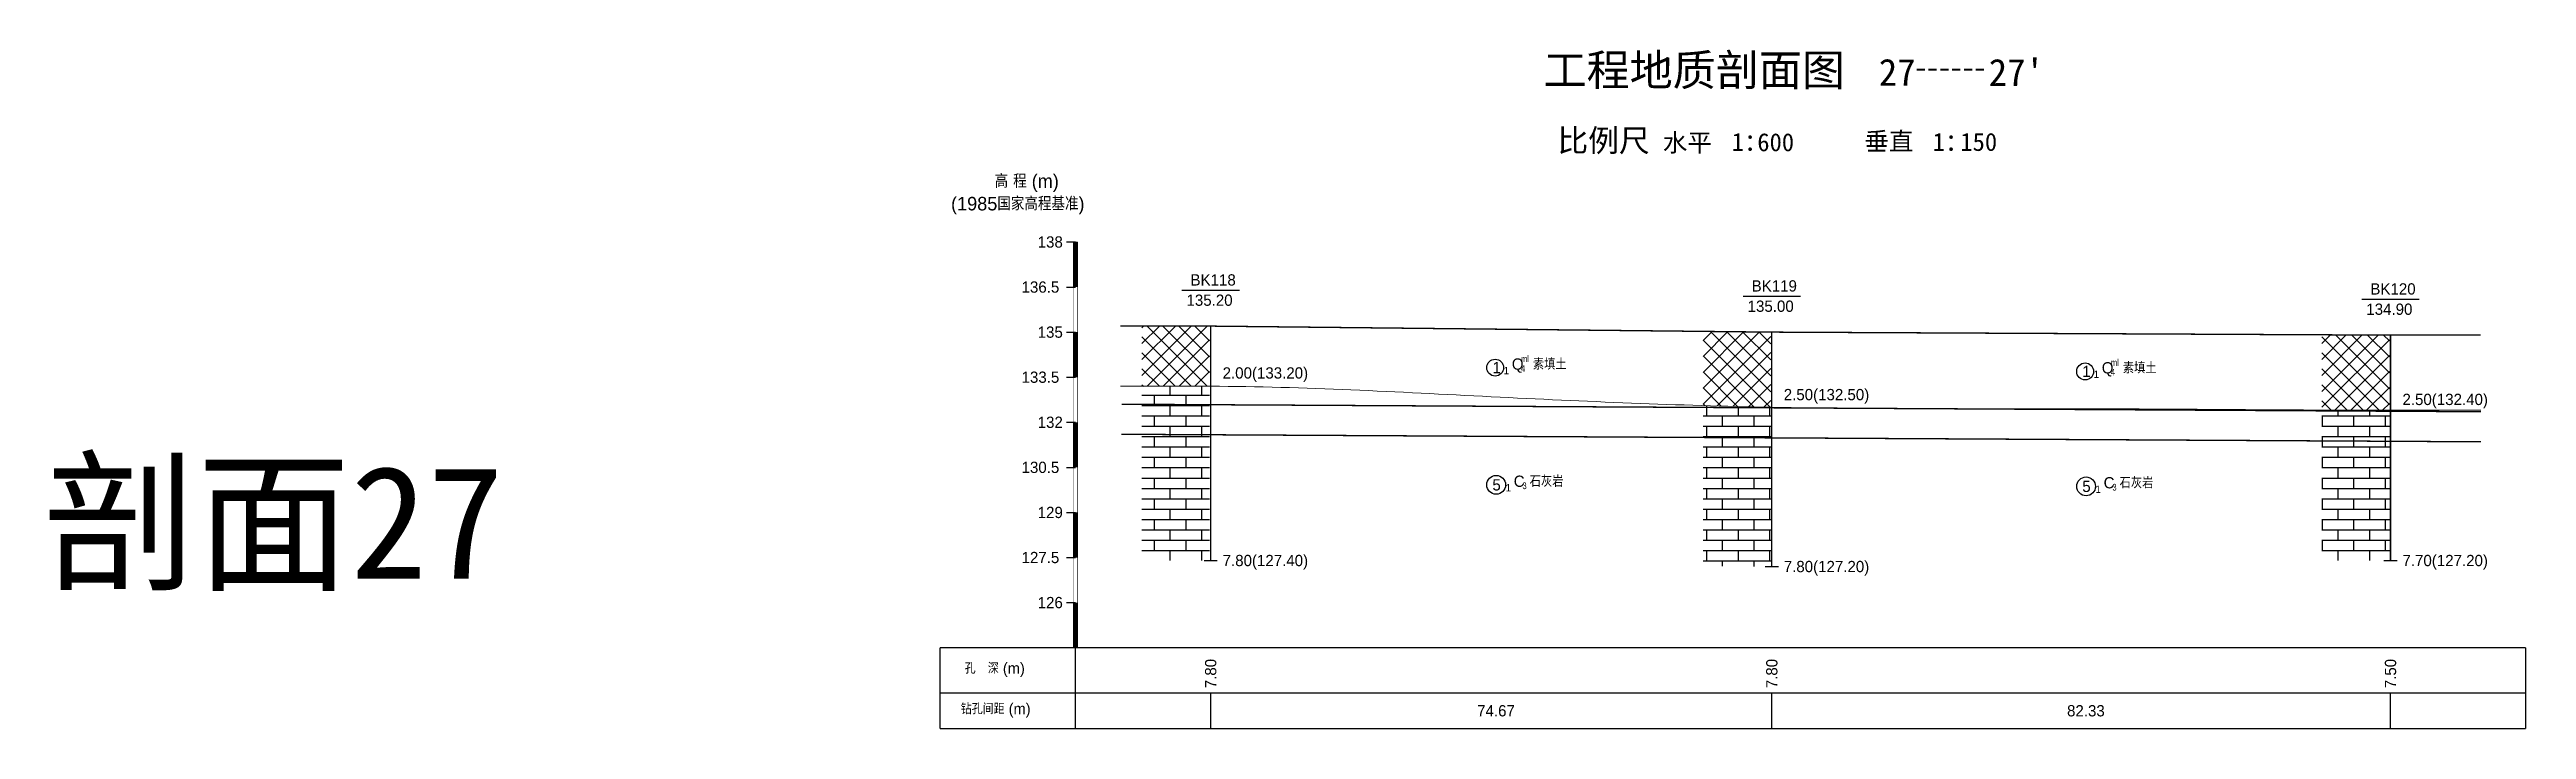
# Model space of a CAD drawing. Header units: inches. Extents: x -205 to 12199, y -11610 to -150.
# Drawn here: x 106 to 656, y -9616 to -9465 of the extents above; entities that cross this region are included whole.
import ezdxf
from ezdxf.enums import TextEntityAlignment as Align

# ---------------------------------------------------------------- set-up
doc = ezdxf.new("R2010")
doc.units = ezdxf.units.IN
doc.header["$MEASUREMENT"] = 0
for name, color, linetype in [('GiCAD_PouMian', 7, 'Continuous'), ('地质-地层符号', 3, 'Continuous'), ('地质-地层线', 7, 'Continuous'), ('地质-地面线', 7, 'Continuous'), ('地质-填充花纹', 4, 'Continuous'), ('地质-文字', 7, 'Continuous'), ('地质-标注栏', 7, 'Continuous'), ('地质-钻孔', 7, 'Continuous'), ('管底', 7, 'Continuous')]:
    doc.layers.add(name, color=color, linetype=linetype)
doc.styles.add('LZ_FONTS_FS', font='', dxfattribs={"width": 0.7})
doc.styles.add('LZ_PMT_LINE', font='', dxfattribs={"height": 2})
doc.styles.add('地层编号', font='Comfont.shx', dxfattribs={"width": 0.7, "height": 2.5, "bigfont": 'Hztxt12a.shx'})
doc.styles.add('宋体', font='')
doc.styles.add('层底标注', font='Comfont.shx', dxfattribs={"width": 0.7, "height": 2.5, "bigfont": 'Hztxt12a.shx'})
doc.styles.add('岩土名称', font='Comfont.shx', dxfattribs={"width": 0.7, "height": 2.5, "bigfont": 'Hztxt12a.shx'})
doc.styles.add('时代', font='Comfont.shx', dxfattribs={"width": 0.7, "height": 2.5, "bigfont": 'Hztxt12a.shx'})
doc.styles.add('标注栏数据', font='Comfont.shx', dxfattribs={"width": 0.7, "height": 2.5, "bigfont": 'Hztxt12a.shx'})
doc.styles.add('标题', font='', dxfattribs={"width": 0.7, "height": 8})
doc.styles.add('钻孔标注', font='Comfont.shx', dxfattribs={"width": 0.7, "height": 2.5, "bigfont": 'Hztxt12a.shx'})
doc.styles.add('高程系统', font='Comfont.shx', dxfattribs={"width": 0.7, "height": 3, "bigfont": 'Hztxt12a.shx'})
doc.styles.get('LZ_FONTS_FS').set_extended_font_data('FangSong_GB2312')
doc.styles.get('LZ_PMT_LINE').set_extended_font_data('SimSun')
doc.styles.get('宋体').set_extended_font_data('宋体')
doc.styles.get('标题').set_extended_font_data('FangSong_GB2312')
doc.linetypes.add('bzhjcx', pattern='A,0.001,[2,XX1.shx,S=1,R=0,X=1,Y=0],-2', length=2.001)
doc.linetypes.add('swx', pattern='A,7,-1.5,["●",LZ_PMT_LINE,S=0.05,R=0,X=0,Y=0],-1.5', length=10)
pattern_1 = [(0, (-10243.2218, -12789.2344), (0, 2.3), []), (90, (-10243.2218, -12789.2344), (-3.5, 2.3), [2.3, -2.3])]
pattern_2 = [(45, (-10243.2218, -12789.2344), (-1.76776695, 1.76776695), []), (135, (-10243.2218, -12789.2344), (-1.76776695, -1.76776695), [])]

msp = doc.modelspace()

# ---------------------------------------------------------------- texts
at = {"style": 'LZ_FONTS_FS'}
msp.add_text('27', height=6, dxfattribs=at).set_placement((520.08376, -9473.0209, -12.5), align=Align.RIGHT)
for s, height, p in [("27'", 6, (536.29891, -9473.03585, -12.5)), ('比例尺', 5, (440.64934, -9487.65175, -12.5)), ('水平', 4, (463.99512, -9487.61242, -12.5)), ('1：', 4, (479.28549, -9487.47346, -12.5)), ('600', 4, (484.96475, -9487.53558, -12.5)), ('垂直', 4, (508.70537, -9487.30257, -12.5)), ('1：', 4, (523.85257, -9487.47475, -12.5)), ('150', 4, (529.99335, -9487.46449, -12.5))]:
    msp.add_text(s, height=height, dxfattribs=at).set_placement(p)
at = {"layer": 'GiCAD_PouMian', "color": 7}
for s, height, style, p in [('工程地质剖面图', 7, '标题', (437.56929, -9473.02001)), ('剖面27', 25, '宋体', (104.77307, -9582.36606))]:
    msp.add_text(s, height=height, dxfattribs=dict(at, style=style)).set_placement(p)
at = {"layer": '地质-地层符号', "color": 7, "linetype": 'Continuous'}
for s, height, style, p in [('1', 2.5, '地层编号', (426.21814, -9536.79416)), ('1', 1.625, '地层编号', (428.71814, -9536.99416)), ('Q', 2.5, '时代', (430.53064, -9535.99416)), ('素填土', 2.5, '岩土名称', (435.19731, -9535.99416)), ('1', 2.5, '地层编号', (557.04343, -9537.6275)), ('Q', 2.5, '时代', (561.35593, -9536.8275)), ('素填土', 2.5, '岩土名称', (566.0226, -9536.8275)), ('1', 1.625, '地层编号', (559.54343, -9537.8275)), ('5', 2.5, '地层编号', (426.21814, -9562.794)), ('1', 1.625, '地层编号', (429.13481, -9562.994)), ('C', 2.5, '时代', (430.94731, -9561.994)), ('石灰岩', 2.5, '岩土名称', (434.48898, -9561.994)), ('5', 2.5, '地层编号', (557.04343, -9563.12755)), ('1', 1.625, '地层编号', (559.9601, -9563.32755)), ('C', 2.5, '时代', (561.7726, -9562.32755)), ('石灰岩', 2.5, '岩土名称', (565.31427, -9562.32755))]:
    msp.add_text(s, height=height, dxfattribs=dict(at, style=style)).set_placement(p)
at = {"layer": '地质-地层符号', "color": 7, "linetype": 'Continuous', "style": '时代', "width": 0.8}
for s, p in [('4', (432.56398, -9536.49416)), ('ml', (432.56398, -9534.3275)), ('4', (563.38927, -9537.3275)), ('ml', (563.38927, -9535.16083)), ('3', (432.89731, -9562.494)), ('3', (563.7226, -9562.82755))]:
    msp.add_text(s, height=1.5, dxfattribs=at).set_placement(p)
at = {"layer": '地质-文字', "color": 7, "linetype": 'Continuous'}
for s, height, style, p in [('(1985国家高程基准)', 3, '高程系统', (306.1698, -9500.66276)), ('高 程 (m)', 3, '高程系统', (315.82344, -9495.66276)), ('138', 2.5, '高程系统', (325.37953, -9508.91276)), ('136.5', 2.5, '高程系统', (321.80411, -9518.91276)), ('135', 2.5, '高程系统', (325.37953, -9528.91276)), ('2.00(133.20)', 2.5, '层底标注', (366.39265, -9537.96842)), ('133.5', 2.5, '高程系统', (321.80411, -9538.91276)), ('2.50(132.50)', 2.5, '层底标注', (490.83465, -9542.772)), ('2.50(132.40)', 2.5, '层底标注', (628.04324, -9543.84089)), ('132', 2.5, '高程系统', (325.37953, -9548.91276)), ('130.5', 2.5, '高程系统', (321.80411, -9558.91276)), ('129', 2.5, '高程系统', (325.37953, -9568.91276)), ('127.5', 2.5, '高程系统', (321.80411, -9578.91276)), ('7.80(127.40)', 2.5, '层底标注', (366.39265, -9579.57945)), ('7.80(127.20)', 2.5, '层底标注', (490.83465, -9580.91276)), ('7.70(127.20)', 2.5, '层底标注', (628.04324, -9579.57947)), ('126', 2.5, '高程系统', (325.37953, -9588.91276))]:
    msp.add_text(s, height=height, dxfattribs=dict(at, style=style)).set_placement(p)
at = {"layer": '地质-标注栏', "color": 7, "linetype": 'Continuous', "style": '标注栏数据'}
for s, p in [('孔   深 (m)', (309.18594, -9604.16265)), ('钻孔间距 (m)', (308.31711, -9613.16265))]:
    msp.add_text(s, height=2.43, dxfattribs=at).set_placement(p, align=Align.BOTTOM_LEFT)
for s, p in [('7.80', (364.99265, -9606.66265)), ('7.80', (489.43465, -9606.66265)), ('7.50', (626.64324, -9606.66265))]:
    msp.add_text(s, height=2.5, rotation=90.0000025, dxfattribs=at).set_placement(p)
for s, p in [('74.67', (422.83516, -9612.91265)), ('82.33', (553.66045, -9612.91265))]:
    msp.add_text(s, height=2.5, dxfattribs=at).set_placement(p)
at = {"layer": '地质-钻孔', "color": 7, "linetype": 'Continuous', "style": '钻孔标注'}
for s, p in [('135.20', (358.37953, -9521.82945)), ('BK118', (359.27338, -9517.32945)), ('BK119', (483.71538, -9518.66276)), ('BK120', (620.92396, -9519.32947)), ('135.00', (482.82153, -9523.16276)), ('134.90', (620.03011, -9523.82947))]:
    msp.add_text(s, height=2.5, dxfattribs=at).set_placement(p)

# ---------------------------------------------------------------- hatches: boundary and pattern name
at = {"layer": '地质-填充花纹', "linetype": 'Continuous'}
h = msp.add_hatch(dxfattribs=at)
h.set_pattern_fill('GKSTT', scale=0.5, style=0, pattern_type=2)
h.set_pattern_definition(pattern_2)
h.paths.add_polyline_path([(363.49265, -9539.66278), (353.74265, -9539.66278), (348.74265, -9539.66541), (348.49265, -9539.66528), (348.49265, -9526.32945), (363.49265, -9526.32945)])
h = msp.add_hatch(dxfattribs=at)
h.set_pattern_fill('GKSTT', scale=0.5, style=0, pattern_type=2)
h.set_pattern_definition(pattern_2)
h.paths.add_polyline_path([(487.93465, -9527.66009), (487.93465, -9544.32394), (480.91915, -9544.16992), (475.92088, -9544.03848), (472.93465, -9543.95011), (472.93465, -9527.49937)])
h = msp.add_hatch(dxfattribs=at)
h.set_pattern_fill('GKSTT', scale=0.5, style=0, pattern_type=2)
h.set_pattern_definition(pattern_2)
h.paths.add_polyline_path([(625.14324, -9528.32826), (625.14324, -9544.99561), (616.78808, -9544.97795), (611.78812, -9544.95905), (610.14324, -9544.95124), (610.14324, -9528.25537)])
h = msp.add_hatch(dxfattribs=at)
h.set_pattern_fill('GKSHY', scale=0.5, style=0, pattern_type=2)
h.set_pattern_definition(pattern_1)
h.paths.add_polyline_path([(363.49265, -9578.32914), (358.74269, -9578.32321), (353.74265, -9578.32945), (348.49265, -9578.32945), (348.49265, -9539.66528), (348.74265, -9539.66541), (353.74265, -9539.66278), (363.49265, -9539.66278)])
h = msp.add_hatch(dxfattribs=at)
h.set_pattern_fill('GKSHY', scale=0.5, style=0, pattern_type=2)
h.set_pattern_definition(pattern_1)
h.paths.add_polyline_path([(475.92088, -9544.03848), (480.91915, -9544.16992), (487.93465, -9544.32394), (487.93465, -9579.66131), (482.25883, -9579.62829), (476.33303, -9579.55543), (472.93465, -9579.50775), (472.93465, -9543.95011)])
h = msp.add_hatch(dxfattribs=at)
h.set_pattern_fill('GKSHY', scale=0.5, style=0, pattern_type=2)
h.set_pattern_definition(pattern_1)
h.paths.add_polyline_path([(611.78812, -9544.95905), (616.78808, -9544.97795), (625.14324, -9544.99561), (625.14324, -9578.32947), (610.14324, -9578.32947), (610.14324, -9544.95124)])

# ---------------------------------------------------------------- linework, layer by layer
at = {"lineweight": 40, "elevation": -12.5}
for points in [[(520.34565, -9469.38108), (522.09968, -9469.38108)], [(522.96968, -9469.38108), (524.72371, -9469.38108)], [(525.59371, -9469.38108), (527.34774, -9469.38108)], [(528.21774, -9469.38108), (529.97177, -9469.38108)], [(530.84177, -9469.38108), (532.5958, -9469.38108)], [(533.4658, -9469.38108), (535.21983, -9469.38108)]]:
    msp.add_lwpolyline(points, dxfattribs=at)
at = {"layer": '地质-地层符号', "color": 7, "linetype": 'Continuous'}
for centre, major_axis in [((426.84314, -9535.54416), (0, 1.875)), ((557.66843, -9536.3775), (0, 1.875)), ((427.05148, -9561.544), (0, 2.08333)), ((557.87677, -9561.87755), (0, 2.08333))]:
    msp.add_ellipse(centre, major_axis=major_axis, ratio=1, dxfattribs=at)
at = {"layer": '地质-地层线', "color": 7, "linetype": 'bzhjcx', "lineweight": 0}
msp.add_spline([(343.74265, -9539.66278), (353.74265, -9539.66278), (363.74265, -9539.66278), (425.96365, -9541.99611), (488.18465, -9544.32943), (556.78895, -9544.66278), (625.39324, -9544.99614), (635.39324, -9544.99614), (645.39324, -9544.99614)], degree=3, dxfattribs=at)
at = {"layer": '地质-地面线', "color": 0, "linetype": 'Continuous', "const_width": 0.3}
msp.add_lwpolyline([(343.74265, -9526.32945), (363.74265, -9526.32945), (488.18465, -9527.66276), (625.39324, -9528.32947), (645.39324, -9528.32947)], dxfattribs=at)
at = {"layer": '地质-文字', "color": 0, "linetype": 'Continuous'}
for p, q in [((331.74265, -9507.66276), (333.74265, -9507.66276)), ((331.74265, -9517.66276), (333.74265, -9517.66276)), ((331.74265, -9527.66276), (333.74265, -9527.66276)), ((331.74265, -9537.66276), (333.74265, -9537.66276)), ((331.74265, -9547.66276), (333.74265, -9547.66276)), ((331.74265, -9557.66276), (333.74265, -9557.66276)), ((331.74265, -9567.66276), (333.74265, -9567.66276)), ((331.74265, -9577.66276), (333.74265, -9577.66276)), ((331.74265, -9587.66276), (333.74265, -9587.66276))]:
    msp.add_line(p, q, dxfattribs=at)
at = {"layer": '地质-文字', "color": 0, "linetype": 'Continuous', "flags": 128}
for points, const_width in [([(333.24265, -9507.66276), (334.24265, -9507.66276)], 0.1), ([(333.24265, -9507.66276), (333.24265, -9597.66276)], 0.1), ([(333.74265, -9507.66276), (333.74265, -9517.66276)], 1), ([(334.24265, -9507.66276), (334.24265, -9597.66276)], 0.1), ([(333.74265, -9527.66276), (333.74265, -9537.66276)], 1), ([(333.74265, -9547.66276), (333.74265, -9557.66276)], 1), ([(333.74265, -9567.66276), (333.74265, -9577.66276)], 1), ([(333.74265, -9587.66276), (333.74265, -9597.66276)], 1)]:
    msp.add_lwpolyline(points, dxfattribs=dict(at, const_width=const_width))
at = {"layer": '地质-标注栏', "color": 7, "linetype": 'Continuous', "const_width": 0.3}
for points in [[(303.74303, -9597.66265), (655.39362, -9597.66265)], [(303.74303, -9597.66265), (303.74303, -9615.66265)], [(333.74303, -9597.66265), (333.74303, -9615.66265)], [(655.39362, -9597.66265), (655.39362, -9615.66265)], [(303.74303, -9615.66265), (655.39362, -9615.66265)]]:
    msp.add_lwpolyline(points, dxfattribs=at)
at = {"layer": '地质-标注栏', "color": 7, "linetype": 'Continuous'}
for points in [[(303.74303, -9607.66265), (655.39362, -9607.66265)], [(363.74265, -9615.66265), (363.74265, -9607.66265)], [(488.18465, -9615.66265), (488.18465, -9607.66265)], [(488.18465, -9615.66265), (488.18465, -9607.66265)], [(625.39324, -9615.66265), (625.39324, -9607.66265)]]:
    msp.add_lwpolyline(points, dxfattribs=at)
at = {"layer": '地质-钻孔', "color": 7, "linetype": 'Continuous'}
for p, q in [((357.37975, -9518.3294), (370.10534, -9518.3294)), ((481.82116, -9519.66265), (494.54772, -9519.66265)), ((619.03014, -9520.3294), (631.75671, -9520.3294))]:
    msp.add_line(p, q, dxfattribs=at)
at = {"layer": '地质-钻孔', "color": 7, "const_width": 0.3, "flags": 128}
for points in [[(363.74265, -9526.32945), (363.74265, -9578.32945)], [(488.18465, -9527.66276), (488.18465, -9579.66276)], [(625.39324, -9528.32947), (625.39324, -9578.32947)]]:
    msp.add_lwpolyline(points, dxfattribs=at)
at = {"layer": '地质-钻孔', "color": 7, "linetype": 'Continuous', "const_width": 0.3, "flags": 128}
for points in [[(362.24265, -9578.32945), (365.24265, -9578.32945)], [(486.68465, -9579.66276), (489.68465, -9579.66276)], [(623.89324, -9578.32947), (626.89324, -9578.32947)]]:
    msp.add_lwpolyline(points, dxfattribs=at)
at = {"layer": '管底', "linetype": 'swx', "const_width": 0.3}
for points in [[(343.97362, -9543.6563), (645.47551, -9545.32557)], [(343.93672, -9550.3222), (645.4386, -9551.99147)]]:
    msp.add_lwpolyline(points, dxfattribs=at)

msp.set_redraw_order([(e.dxf.handle, doc.entitydb.next_handle()) for e in msp.query("TEXT MTEXT ATTDEF DIMENSION ARC_DIMENSION")])  # texts and dimensions are drawn at this point

doc.saveas('drawing.dxf')
